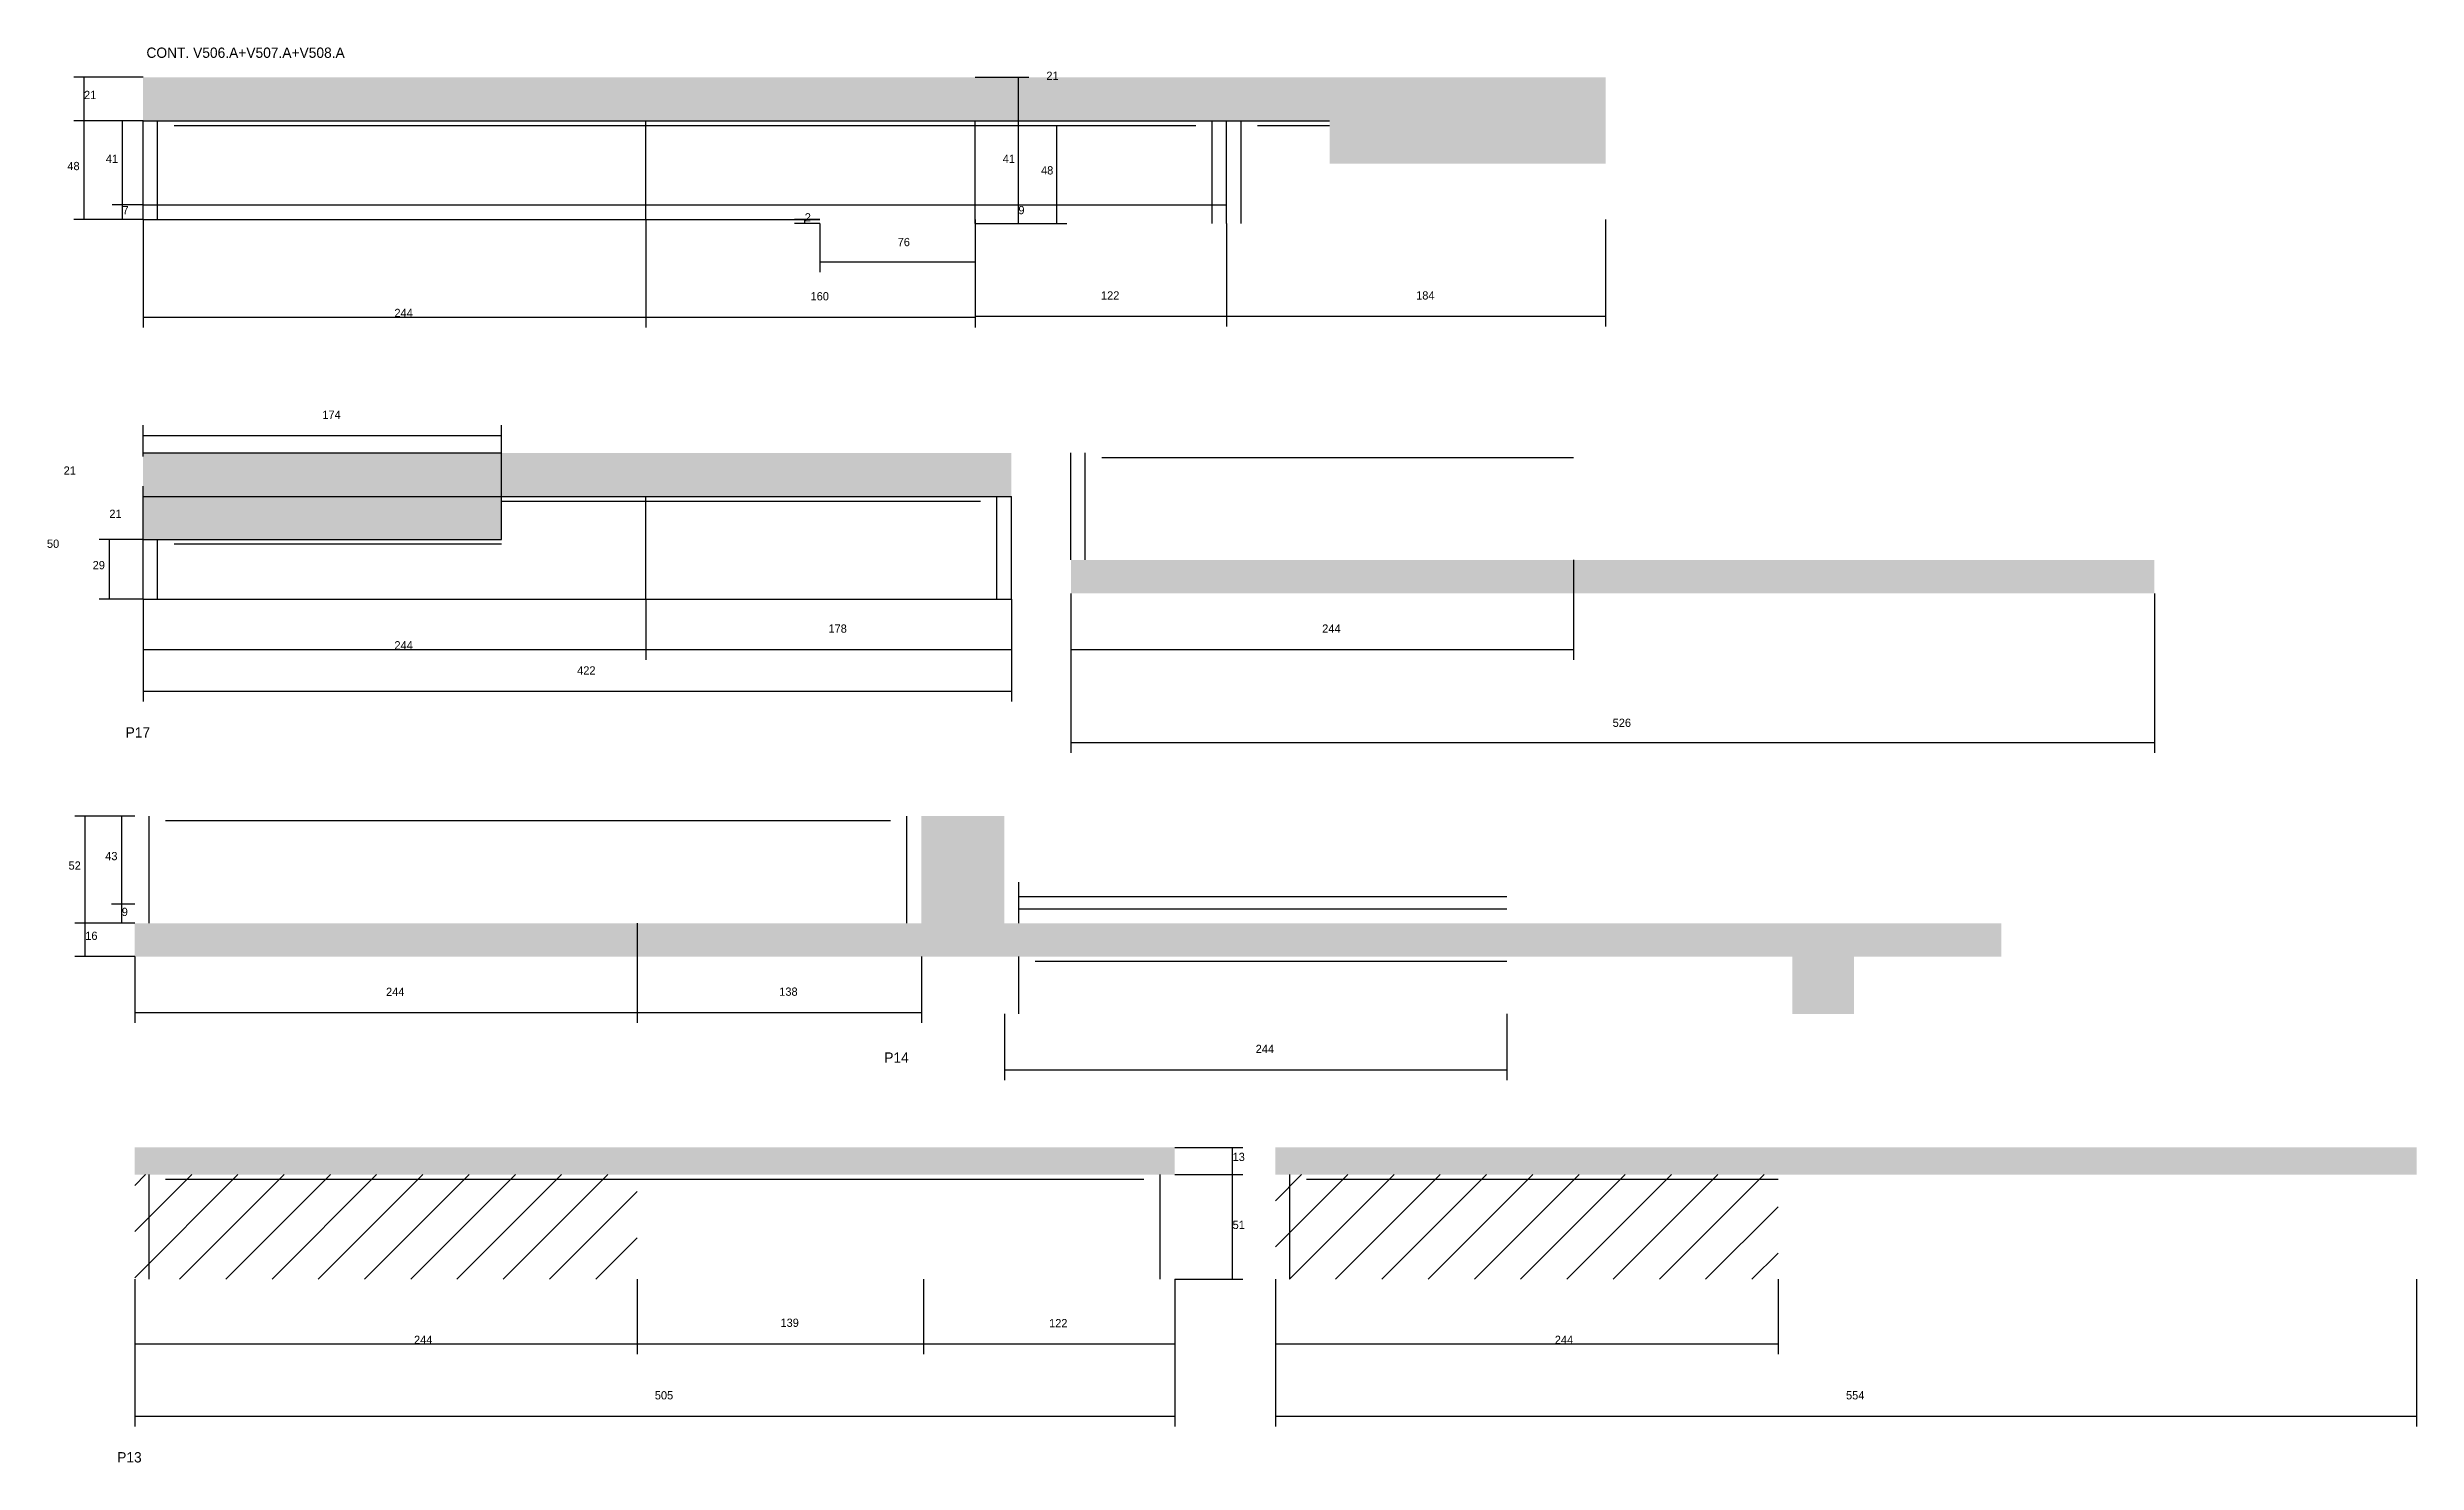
# Model space of a CAD drawing. Header units: metres. Extents: x -20382 to -17015, y 7092 to 8360.
# Drawn here: x -18165 to -17015, y 7673 to 8360 of the extents above; entities that cross this region are included whole.
import ezdxf

# ---------------------------------------------------------------- set-up
doc = ezdxf.new("R2010")
doc.units = ezdxf.units.M
for name, color, linetype in [('COTA', 241, 'Continuous'), ('Hachura', 253, 'Continuous'), ('NOMENCLATURA', 7, 'Continuous'), ('Painéis', 200, 'Continuous'), ('SARR_2.2x7', 40, 'Continuous'), ('Texto Seção', 7, 'Continuous')]:
    doc.layers.add(name, color=color, linetype=linetype)

msp = doc.modelspace()

# ---------------------------------------------------------------- texts
at = {"layer": 'COTA'}
for s, p in [('21', (-17680.5, 8343.9)), ('21', (-18147.7, 8334.6)), ('41', (-18137.1, 8303.6)), ('41', (-17701.7, 8303.6)), ('48', (-18155.8, 8300.1)), ('48', (-17683.1, 8298)), ('7', (-18129, 8278.7)), ('9', (-17694.1, 8278.7)), ('2', (-17797.8, 8275.2)), ('76', (-17752.7, 8263.2)), ('160', (-17795, 8236.9)), ('122', (-17654, 8237.3)), ('184', (-17501, 8237.3)), ('244', (-17997, 8228.8)), ('174', (-18032, 8179.4)), ('21', (-18157.6, 8152.3)), ('21', (-18135.4, 8131.3)), ('50', (-18165.7, 8116.8)), ('29', (-18143.5, 8106.4)), ('178', (-17786.3, 8075.6)), ('244', (-17546.6, 8075.6)), ('244', (-17997, 8067.5)), ('422', (-17908.3, 8055.3)), ('526', (-17405.6, 8029.9)), ('52', (-18155.2, 7960.6)), ('43', (-18137.4, 7965.2)), ('9', (-18129.4, 7938.1)), ('16', (-18147.1, 7926.5)), ('244', (-18001.1, 7899.3)), ('138', (-17810.2, 7899.4)), ('244', (-17578.9, 7871.6)), ('13', (-17590.1, 7819.2)), ('51', (-17590.1, 7786.2)), ('139', (-17809.6, 7738.7)), ('122', (-17679.2, 7738.5)), ('244', (-17987.5, 7730.4)), ('244', (-17433.7, 7730.4)), ('505', (-17870.6, 7703.5)), ('554', (-17292.3, 7703.5))]:
    msp.add_text(s, height=4, dxfattribs=at).set_placement(p)
at = {"layer": 'NOMENCLATURA'}
for s, p in [('P17', (-18127.5, 8024.7)), ('P14', (-17759.2, 7866.9)), ('P13', (-18131.6, 7672.9))]:
    msp.add_text(s, height=5, dxfattribs=at).set_placement(p)
at = {"layer": 'Texto Seção'}
msp.add_text('CONT. V506.A+V507.A+V508.A', height=5, dxfattribs=at).set_placement((-18117.4, 8354.6))

# ---------------------------------------------------------------- hatches: boundary and pattern name
at = {"layer": 'COTA'}
h = msp.add_hatch(dxfattribs=at)
h.set_pattern_fill('AR-CONC', scale=0.03)
h.paths.add_polyline_path([(-17543, 8324), (-17543, 8303.2), (-17409, 8303.2), (-17409, 8345.2), (-18119, 8345.2), (-18119, 8324)])
h = msp.add_hatch(dxfattribs=at)
h.set_pattern_fill('AR-CONC', scale=0.03)
h.paths.add_polyline_path([(-18119, 8162.9), (-18119, 8120.9), (-17945, 8120.9), (-17945, 8141.7), (-17697.5, 8141.7), (-17697.5, 8162.9)])
h = msp.add_hatch(dxfattribs=at)
h.set_pattern_fill('AR-CONC', scale=0.03)
h.paths.add_polyline_path([(-17142.6, 8094.7), (-17142.6, 8110.9), (-17668.6, 8110.9), (-17668.6, 8094.7)])
h = msp.add_hatch(dxfattribs=at)
h.set_pattern_fill('AR-CONC', scale=0.03)
h.paths.add_polyline_path([(-17700.9, 7986.6), (-17741.2, 7986.6), (-17741.2, 7934.6), (-18123.1, 7934.6), (-18123.1, 7918.4), (-17700.9, 7918.4), (-17318.4, 7918.4), (-17318.4, 7890.6), (-17288.4, 7890.6), (-17288.4, 7918.4), (-17216.9, 7918.4), (-17216.9, 7934.6), (-17700.9, 7934.6), (-17700.9, 7954.6)])
h = msp.add_hatch(dxfattribs=at)
h.set_pattern_fill('AR-CONC', scale=0.03)
h.paths.add_polyline_path([(-18123.1, 7825.8), (-18123.1, 7812.6), (-17618.2, 7812.6), (-17618.2, 7825.8)])
h = msp.add_hatch(dxfattribs=at)
h.set_pattern_fill('AR-CONC', scale=0.03)
h.paths.add_polyline_path([(-17569.3, 7825.8), (-17569.3, 7812.6), (-17015.3, 7812.6), (-17015.3, 7825.8)])
at = {"layer": 'Hachura'}
h = msp.add_hatch(dxfattribs=at)
h.set_pattern_fill('ANSI31', scale=5)
h.paths.add_polyline_path([(-17879.1, 7761.8), (-17879.1, 7812.6), (-18123.1, 7812.6), (-18123.1, 7761.8)])
h = msp.add_hatch(dxfattribs=at)
h.set_pattern_fill('ANSI31', scale=5)
h.paths.add_polyline_path([(-17325.3, 7761.8), (-17325.3, 7812.6), (-17569.3, 7812.6), (-17569.3, 7761.8)])

# ---------------------------------------------------------------- linework, layer by layer
at = {"layer": 'COTA'}
for p, q in [((-18119, 8345.2), (-18152.7, 8345.2)), ((-18147.7, 8324), (-18147.7, 8345.2)), ((-17715, 8345.2), (-17689.1, 8345.2)), ((-17694.1, 8324), (-17694.1, 8345.2)), ((-18119, 8324), (-18152.7, 8324)), ((-18119, 8324), (-18152.7, 8324)), ((-18147.7, 8276.2), (-18147.7, 8324)), ((-18119, 8324), (-18134, 8324)), ((-18129, 8283.2), (-18129, 8324)), ((-17715, 8324), (-17689.1, 8324)), ((-17715, 8324), (-17689.1, 8324)), ((-17715, 8321.8), (-17670.5, 8321.8)), ((-17694.1, 8283.2), (-17694.1, 8324)), ((-17675.5, 8274.2), (-17675.5, 8321.8)), ((-18119, 8283.2), (-18134, 8283.2)), ((-18119, 8283.2), (-18134, 8283.2)), ((-18129, 8276.2), (-18129, 8283.2)), ((-17715, 8283.2), (-17689.1, 8283.2)), ((-17715, 8283.2), (-17689.1, 8283.2)), ((-17694.1, 8274.2), (-17694.1, 8283.2)), ((-18119, 8276.2), (-18152.7, 8276.2)), ((-18119, 8276.2), (-18134, 8276.2)), ((-18119, 8276.2), (-18119, 8223.8)), ((-17875, 8276.2), (-17875, 8223.8)), ((-17875, 8276.2), (-17875, 8223.8)), ((-17790.5, 8276.2), (-17802.8, 8276.2)), ((-17790.5, 8274.2), (-17802.8, 8274.2)), ((-17797.8, 8274.2), (-17797.8, 8276.2)), ((-17790.5, 8274.2), (-17790.5, 8250.6)), ((-17715, 8276.2), (-17715, 8223.8)), ((-17715, 8274.2), (-17715, 8224.2)), ((-17715, 8274.2), (-17689.1, 8274.2)), ((-17715, 8274.2), (-17670.5, 8274.2)), ((-17715, 8274.2), (-17715, 8250.6)), ((-17593, 8274.2), (-17593, 8224.2)), ((-17593, 8274.2), (-17593, 8224.2)), ((-17409, 8276.2), (-17409, 8224.2)), ((-17790.5, 8255.6), (-17715, 8255.6)), ((-18119, 8228.8), (-17875, 8228.8)), ((-17875, 8228.8), (-17715, 8228.8)), ((-17715, 8229.2), (-17593, 8229.2)), ((-17593, 8229.2), (-17409, 8229.2)), ((-18119, 8161.2), (-18119, 8176.3)), ((-18119, 8171.3), (-17945, 8171.3)), ((-18119, 8162.9), (-18119, 8167.9)), ((-17945, 8141.7), (-17945, 8176.3)), ((-17945, 8141.7), (-17945, 8167.9)), ((-18119, 8162.9), (-17945, 8162.9)), ((-18119, 8120.9), (-18119, 8146.7)), ((-18119, 8091.9), (-18119, 8146.7)), ((-17945, 8141.7), (-17945, 8146.7)), ((-17945, 8141.7), (-17945, 8146.7)), ((-18119, 8141.7), (-17945, 8141.7)), ((-18119, 8141.7), (-17945, 8141.7)), ((-18119, 8120.9), (-18140.4, 8120.9)), ((-18135.4, 8091.9), (-18135.4, 8120.9)), ((-17424.6, 8110.9), (-17424.6, 8062.5)), ((-18119, 8091.9), (-18140.4, 8091.9)), ((-18119, 8091.9), (-18119, 8062.5)), ((-18119, 8091.9), (-18119, 8042.2)), ((-17875, 8091.9), (-17875, 8062.5)), ((-17875, 8091.9), (-17875, 8062.5)), ((-17697.5, 8091.9), (-17697.5, 8062.5)), ((-17697.5, 8091.9), (-17697.5, 8042.2)), ((-17668.6, 8094.7), (-17668.6, 8062.5)), ((-17668.6, 8094.7), (-17668.6, 8017.3)), ((-17142.6, 8094.7), (-17142.6, 8017.3)), ((-18119, 8067.5), (-17875, 8067.5)), ((-17875, 8067.5), (-17697.5, 8067.5)), ((-17668.6, 8067.5), (-17424.6, 8067.5)), ((-18119, 8047.2), (-17697.5, 8047.2)), ((-17668.6, 8022.3), (-17142.6, 8022.3)), ((-18123.1, 7986.6), (-18152.1, 7986.6)), ((-18147.1, 7934.6), (-18147.1, 7986.6)), ((-18123.1, 7986.6), (-18134.4, 7986.6)), ((-18129.4, 7943.8), (-18129.4, 7986.6)), ((-18123.1, 7943.8), (-18134.4, 7943.8)), ((-18123.1, 7943.8), (-18134.4, 7943.8)), ((-18129.4, 7934.6), (-18129.4, 7943.8)), ((-18123.1, 7934.6), (-18152.1, 7934.6)), ((-18123.1, 7934.6), (-18152.1, 7934.6)), ((-18147.1, 7918.4), (-18147.1, 7934.6)), ((-18123.1, 7934.6), (-18134.4, 7934.6)), ((-17879.1, 7934.6), (-17879.1, 7886.2)), ((-17879.1, 7934.6), (-17879.1, 7886.2)), ((-18123.1, 7918.4), (-18152.1, 7918.4)), ((-18123.1, 7918.4), (-18123.1, 7886.2)), ((-17741.2, 7918.4), (-17741.2, 7886.2)), ((-18123.1, 7891.2), (-17879.1, 7891.2)), ((-17879.1, 7891.2), (-17741.2, 7891.2)), ((-17700.9, 7890.6), (-17700.9, 7858.5)), ((-17456.9, 7890.6), (-17456.9, 7858.5)), ((-17700.9, 7863.5), (-17456.9, 7863.5)), ((-17618.2, 7825.8), (-17585.1, 7825.8)), ((-17590.1, 7812.6), (-17590.1, 7825.8)), ((-17618.2, 7812.6), (-17585.1, 7812.6)), ((-17618.2, 7812.6), (-17585.1, 7812.6)), ((-17590.1, 7761.8), (-17590.1, 7812.6)), ((-18123.1, 7761.8), (-18123.1, 7725.4)), ((-18123.1, 7761.8), (-18123.1, 7690.4)), ((-17879.1, 7761.8), (-17879.1, 7725.4)), ((-17879.1, 7761.8), (-17879.1, 7725.4)), ((-17740.2, 7761.8), (-17740.2, 7725.4)), ((-17740.2, 7761.8), (-17740.2, 7725.4)), ((-17618.2, 7761.8), (-17585.1, 7761.8)), ((-17618.2, 7761.8), (-17618.2, 7690.4)), ((-17618.2, 7761.8), (-17618.2, 7725.4)), ((-17569.3, 7761.8), (-17569.3, 7725.4)), ((-17569.3, 7761.8), (-17569.3, 7690.4)), ((-17325.3, 7761.8), (-17325.3, 7725.4)), ((-17015.3, 7761.8), (-17015.3, 7690.4)), ((-18123.1, 7730.4), (-17879.1, 7730.4)), ((-17879.1, 7730.4), (-17740.2, 7730.4)), ((-17740.2, 7730.4), (-17618.2, 7730.4)), ((-17569.3, 7730.4), (-17325.3, 7730.4)), ((-18123.1, 7695.4), (-17618.2, 7695.4)), ((-17569.3, 7695.4), (-17015.3, 7695.4))]:
    msp.add_line(p, q, dxfattribs=at)
at = {"layer": 'Painéis'}
for p, q in [((-18119, 8324), (-17543, 8324)), ((-18119, 8276.2), (-18119, 8324)), ((-17875, 8276.2), (-17875, 8324)), ((-17715, 8274.2), (-17715, 8324)), ((-17593, 8274.2), (-17593, 8324)), ((-18119, 8283.2), (-17593, 8283.2)), ((-18119, 8276.2), (-17790.5, 8276.2)), ((-17668.6, 8110.9), (-17668.6, 8162.9)), ((-17945, 8141.7), (-17697.5, 8141.7)), ((-17945, 8120.9), (-17945, 8141.7)), ((-17875, 8091.9), (-17875, 8141.7)), ((-17697.5, 8091.9), (-17697.5, 8141.7)), ((-18119, 8120.9), (-17945, 8120.9)), ((-18119, 8091.9), (-18119, 8120.9)), ((-18119, 8091.9), (-17697.5, 8091.9))]:
    msp.add_line(p, q, dxfattribs=at)
at = {"layer": 'SARR_2.2x7'}
for p, q in [((-18112, 8276.2), (-18112, 8324)), ((-18104, 8321.8), (-17875, 8321.8)), ((-17875, 8321.8), (-17715, 8321.8)), ((-17715, 8321.8), (-17608, 8321.8)), ((-17600, 8274.2), (-17600, 8324)), ((-17586, 8274.2), (-17586, 8324)), ((-17578, 8321.8), (-17543, 8321.8)), ((-17661.6, 8110.9), (-17661.6, 8162.9)), ((-17653.6, 8160.7), (-17424.6, 8160.7)), ((-17945, 8139.5), (-17875, 8139.5)), ((-17875, 8139.5), (-17712.5, 8139.5)), ((-17704.5, 8091.9), (-17704.5, 8141.7)), ((-18112, 8091.9), (-18112, 8120.9)), ((-18104, 8118.7), (-17945, 8118.7)), ((-18116.1, 7934.6), (-18116.1, 7986.6)), ((-18108.1, 7984.4), (-17879.1, 7984.4)), ((-17879.1, 7984.4), (-17756.2, 7984.4)), ((-17748.2, 7934.6), (-17748.2, 7986.6)), ((-17693.9, 7934.6), (-17693.9, 7954.6)), ((-17693.9, 7947.6), (-17456.9, 7947.6)), ((-17693.9, 7941.6), (-17456.9, 7941.6)), ((-17693.9, 7890.6), (-17693.9, 7918.4)), ((-17685.9, 7916.2), (-17456.9, 7916.2)), ((-18116.1, 7761.8), (-18116.1, 7812.6)), ((-18108.1, 7810.4), (-17740.2, 7810.4)), ((-17740.2, 7810.4), (-17633.2, 7810.4)), ((-17625.2, 7761.8), (-17625.2, 7812.6)), ((-17562.3, 7761.8), (-17562.3, 7812.6)), ((-17554.3, 7810.4), (-17325.3, 7810.4))]:
    msp.add_line(p, q, dxfattribs=at)

msp.set_redraw_order([(e.dxf.handle, doc.entitydb.next_handle()) for e in msp.query("TEXT MTEXT ATTDEF DIMENSION ARC_DIMENSION")])  # texts and dimensions are drawn at this point

doc.saveas('drawing.dxf')
